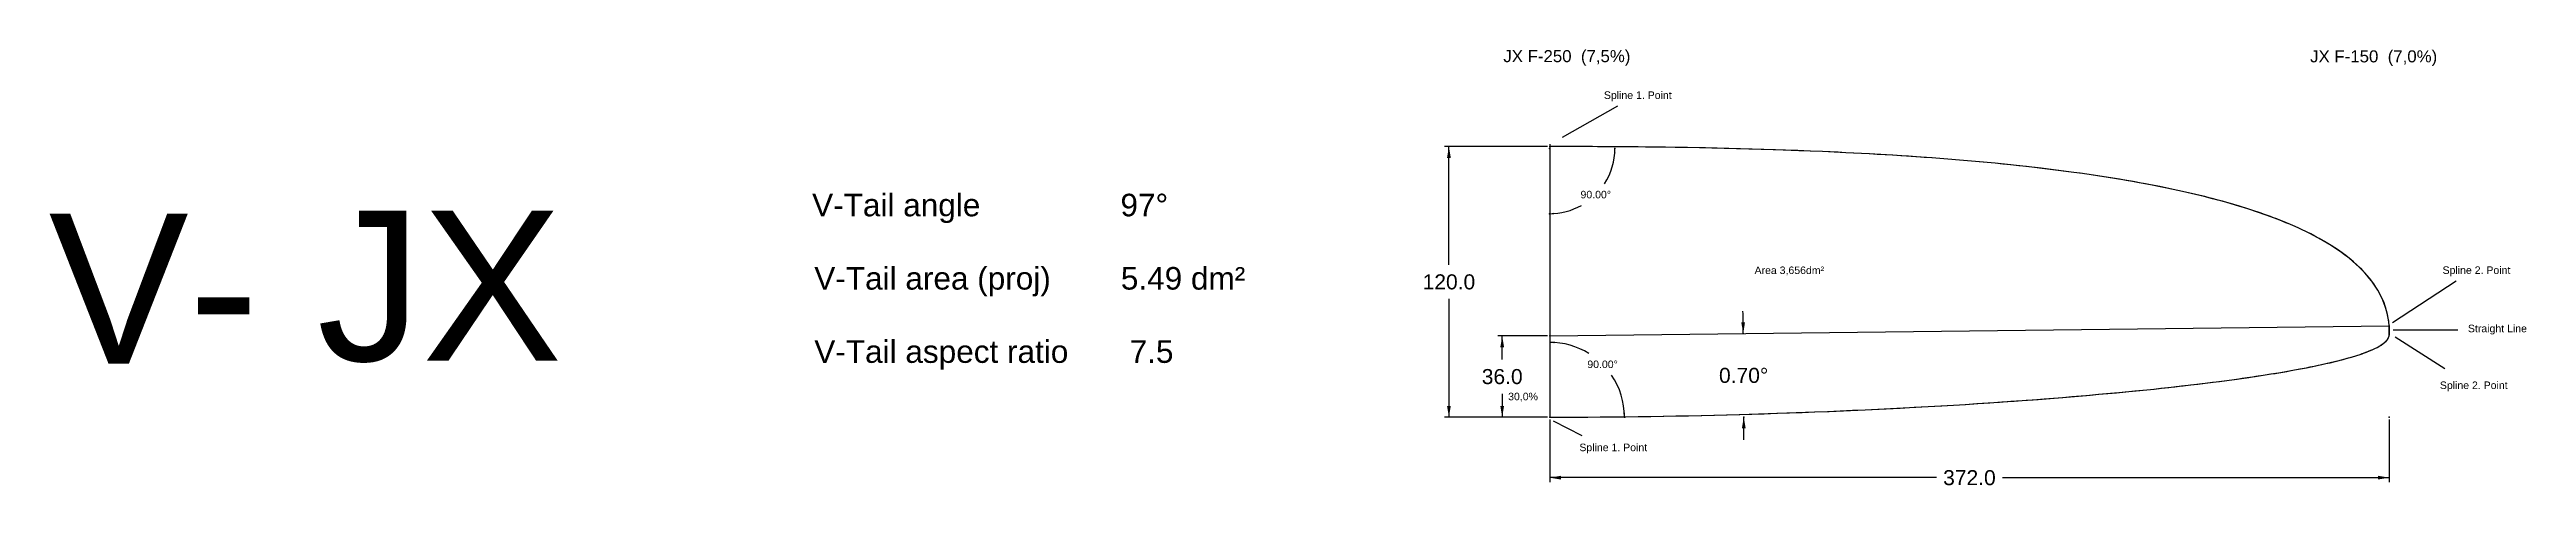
# Model space of a CAD drawing. Extents: x -2946 to 433, y -393 to -199.
# Drawn here: x -665 to 433, y -393 to -199 of the extents above; entities that cross this region are included whole.
import ezdxf
from ezdxf.enums import TextEntityAlignment as Align

# ---------------------------------------------------------------- set-up
doc = ezdxf.new("R2010")
doc.units = 0
for name, color, linetype in [('Airfoils', 8, 'Continuous'), ('Comments', 214, 'Continuous'), ('Dimensions', 7, 'Continuous'), ('Region', 7, 'Continuous'), ('Title_Text', 7, 'Continuous')]:
    doc.layers.add(name, color=color, linetype=linetype)
doc.styles.add('Head1', font='Arial', dxfattribs={"height": 8})
doc.styles.get("Standard").update_dxf_attribs({"font": 'Arial', "height": 5})
doc.dimstyles.new('Jo_Gross', dxfattribs={"dimtxt": 10, "dimasz": 5, "dimexe": 2, "dimexo": 1, "dimgap": 2, "dimtad": 0, "dimtoh": 1, "dimdec": 1, "dimzin": 0, "dimsah": 1, "dimcen": 2, "dimazin": 3, "dimtfac": 1, "dimtdec": 4, "dimtofl": 0, "dimtmove": 0, "dimatfit": 3, "dimtolj": 1})
doc.dimstyles.get("Standard").update_dxf_attribs({"dimtxt": 5, "dimasz": 2, "dimexe": 2, "dimexo": 1, "dimgap": 2, "dimtad": 0, "dimtoh": 1, "dimdec": 4, "dimzin": 0, "dimsah": 1, "dimcen": 2, "dimazin": 3, "dimtfac": 1, "dimtdec": 4, "dimtofl": 0, "dimtmove": 0, "dimatfit": 3, "dimtolj": 1})

msp = doc.modelspace()

# ---------------------------------------------------------------- texts
at = {"layer": 'Airfoils', "linetype": 'Continuous', "style": 'Head1'}
for s, p in [('JX F-250  (7,5%)', (-20.527928, -204.379209)), ('JX F-150  (7,0%)', (336.972594, -204.474932))]:
    msp.add_text(s, height=5.333333, dxfattribs=at).set_placement(p)
at = {"layer": 'Comments', "linetype": 'Continuous'}
for s, p in [('Spline 1. Point', (24.030346, -220.684044)), ('Area 3,656dm²', (90.79064, -298.346543)), ('Spline 2. Point', (395.657391, -298.29528)), ('Straight Line', (406.892139, -324.167971)), ('Spline 2. Point', (394.460683, -349.341875)), ('Spline 1. Point', (13.15701, -376.916593))]:
    msp.add_text(s, height=3.333333, dxfattribs=at).set_placement(p)
at = {"layer": 'Dimensions', "linetype": 'Continuous'}
msp.add_text('30,0%', height=3.333333, dxfattribs=at).set_placement((-18.398461, -354.330761))
at = {"layer": 'Title_Text', "linetype": 'Continuous'}
for s, height, p in [('V-Tail angle                97°', 10, (-326.819615, -272.749239)), ('JX', 66.666667, (-546.23503, -336.842466)), ('V-Tail area (proj)        5.49 dm²', 10, (-325.854817, -305.249239)), ('V-Tail aspect ratio       7.5', 10, (-325.854817, -337.749239))]:
    msp.add_text(s, height=height, dxfattribs=at).set_placement(p)
at = {"layer": 'Title_Text', "color": 253, "linetype": 'Continuous'}
msp.add_text('V-', height=66.666667, dxfattribs=at).set_placement((-665.145844, -338.169901))

# ---------------------------------------------------------------- blocks, each defined once
blk = doc.blocks.new('*B1')
at = {"layer": 'Dimensions', "linetype": 'Continuous'}
blk.add_text('120.0', height=6.666667, dxfattribs=at).set_placement((-44.651598, -301.818885), align=Align.MIDDLE)
blk = doc.blocks.new('_CLOSEDFILLED')
blk.add_solid([(-1, 0.166667), (-1, -0.166667), (0, 0)])
blk = doc.blocks.new('*B', base_point=(-44.651598, -301.978885))
at = {"layer": 'Dimensions', "linetype": 'Continuous'}
for p, q in [((-1, -241.818885), (-46.651596, -241.818885)), ((-1, -361.818885), (-46.651596, -361.818885))]:
    blk.add_line(p, q, dxfattribs=at)
at = {"layer": 'Dimensions', "color": 7, "linetype": 'Continuous'}
for p, q in [((-44.651598, -294.218885), (-44.651598, -241.818884)), ((-44.651598, -309.418885), (-44.651598, -361.818884))]:
    blk.add_line(p, q, dxfattribs=at)
at = {"layer": 'Dimensions', "linetype": 'Continuous'}
for p in [(0, -241.818885), (0, -361.818885)]:
    blk.add_point(p, dxfattribs=at)
at = {"layer": 'Dimensions', "linetype": 'Continuous', "xscale": 5, "yscale": 5}
for p, rotation in [((-44.651598, -241.818885), 90), ((-44.651598, -361.818885), -90)]:
    blk.add_blockref('_CLOSEDFILLED', p, dxfattribs=dict(at, rotation=rotation))
at = {"layer": 'Dimensions', "linetype": 'Continuous'}
blk.add_blockref('*B1', (0, 0), dxfattribs=at)
blk = doc.blocks.new('*B3')
at = {"layer": 'Dimensions', "linetype": 'Continuous'}
blk.add_text('372.0', height=6.666667, dxfattribs=at).set_placement((186, -388.655057), align=Align.MIDDLE)
blk = doc.blocks.new('*B2', base_point=(186, -388.815057))
at = {"layer": 'Dimensions', "linetype": 'Continuous'}
for p, q in [((0, -362.818885), (0, -390.655057)), ((372, -362.818885), (372, -390.655057))]:
    blk.add_line(p, q, dxfattribs=at)
at = {"layer": 'Dimensions', "color": 7, "linetype": 'Continuous'}
for p, q in [((171.4, -388.655057), (0.000006, -388.655057)), ((200.600001, -388.655057), (372.000006, -388.655057))]:
    blk.add_line(p, q, dxfattribs=at)
at = {"layer": 'Dimensions', "linetype": 'Continuous'}
for p in [(0, -361.818885), (372, -361.818885)]:
    blk.add_point(p, dxfattribs=at)
at = {"layer": 'Dimensions', "linetype": 'Continuous', "xscale": 5, "yscale": 5, "rotation": 180}
blk.add_blockref('_CLOSEDFILLED', (0, -388.655057), dxfattribs=at)
at = {"layer": 'Dimensions', "linetype": 'Continuous'}
blk.add_blockref('*B3', (0, 0), dxfattribs=at)
at = {"layer": 'Dimensions', "linetype": 'Continuous', "xscale": 5, "yscale": 5}
blk.add_blockref('_CLOSEDFILLED', (372, -388.655057), dxfattribs=at)
blk = doc.blocks.new('*B5')
at = {"layer": 'Dimensions', "linetype": 'Continuous'}
blk.add_text('36.0', height=6.666667, dxfattribs=at).set_placement((-21.038271, -343.818885), align=Align.MIDDLE)
blk = doc.blocks.new('*B4', base_point=(-21.038271, -343.978885))
at = {"layer": 'Dimensions', "linetype": 'Continuous'}
for p, q in [((-1, -325.818885), (-23.038271, -325.818885)), ((-1, -361.818885), (-23.038271, -361.818885))]:
    blk.add_line(p, q, dxfattribs=at)
at = {"layer": 'Dimensions', "color": 7, "linetype": 'Continuous'}
for p, q in [((-21.038271, -336.218885), (-21.038271, -325.818886)), ((-21.038271, -351.418885), (-21.038271, -361.818886))]:
    blk.add_line(p, q, dxfattribs=at)
at = {"layer": 'Dimensions', "linetype": 'Continuous'}
for p in [(0, -325.818885), (0, -361.818885)]:
    blk.add_point(p, dxfattribs=at)
at = {"layer": 'Dimensions', "linetype": 'Continuous', "xscale": 5, "yscale": 5}
for p, rotation in [((-21.038271, -325.818885), 90), ((-21.038271, -361.818885), -90)]:
    blk.add_blockref('_CLOSEDFILLED', p, dxfattribs=dict(at, rotation=rotation))
at = {"layer": 'Dimensions', "linetype": 'Continuous'}
blk.add_blockref('*B5', (0, 0), dxfattribs=at)
blk = doc.blocks.new('*R', base_point=(186, -301.818854))
at = {"layer": 'Region', "color": 8, "linetype": 'Continuous'}
blk.add_lwpolyline([(372, -321.273822, 0.114811), (366.974381, -305.555654, 0.068342), (358.688892, -295.234527, 0.051717), (346.274801, -285.687094, 0.033768), (331.619137, -277.886899, 0.02897), (309.748403, -269.559675, 0.023596), (278.403799, -261.270082, 0.019683), (232.207201, -253.270278, 0.013948), (176.394094, -247.39488, 0.008977), (120.842285, -244.057515, 0.008708), (33.794543, -241.953516, 0.002079), (0, -241.818885), (0, -325.818885), (0, -361.818885, 0.014795), (178.959241, -356.470077, 0.010407), (264.614092, -349.670564, 0.012732), (316.17936, -343.219035, 0.016988), (343.952915, -338.086225, 0.025222), (359.0693, -333.989881, 0.037082), (366.611306, -330.897963, 0.05784), (370.13859, -328.575041, 0.106144), (371.734824, -326.517604, 0.100275), (372, -325.273822), (372, -321.273822)], format="xyb", dxfattribs=at)
blk = doc.blocks.new('*B9')
at = {"layer": 'Comments', "color": 214, "linetype": 'Continuous'}
blk.add_text('90.00°', height=3.333333, dxfattribs=at).set_placement((20.426744, -263.097407), align=Align.MIDDLE)
blk = doc.blocks.new('*B8', base_point=(20.426744, -263.177407))
at = {"layer": 'Comments', "color": 214, "linetype": 'Continuous'}
for start, end in [(-32.779932, 0), (-90.000003, -60.785644)]:
    blk.add_arc((-0.0576, -242.613063), 28.969236, start, end, dxfattribs=at)
for p in [(-0.0576, -242.613063), (28.911637, -242.613063), (-0.0576, -271.5823)]:
    blk.add_point(p, dxfattribs=at)
at = {"layer": 'Comments', "color": 214, "linetype": 'Continuous', "xscale": 2, "yscale": 2}
for p, rotation in [((28.911637, -242.613063), 88.022185), ((-0.0576, -271.5823), -178.022185)]:
    blk.add_blockref('_CLOSEDFILLED', p, dxfattribs=dict(at, rotation=rotation))
at = {"layer": 'Comments', "color": 214, "linetype": 'Continuous'}
blk.add_blockref('*B9', (0, 0), dxfattribs=at)
blk = doc.blocks.new('*B11')
at = {"layer": 'Comments', "color": 214, "linetype": 'Continuous'}
blk.add_text('90.00°', height=3.333333, dxfattribs=at).set_placement((23.437321, -338.381564), align=Align.MIDDLE)
blk = doc.blocks.new('*B10', base_point=(23.437321, -338.461564))
at = {"layer": 'Comments', "color": 214, "linetype": 'Continuous'}
blk.add_line((0, -240.818885, 58.421487), (0, -330.673507), dxfattribs=at)
for start, end in [(58.421487, 90.000003), (0, 34.21433)]:
    blk.add_arc((0, -361.818885), 33.145378, start, end, dxfattribs=at)
for p in [(0, -241.818885), (0, -361.818885), (33.145377, -361.818885)]:
    blk.add_point(p, dxfattribs=at)
at = {"layer": 'Comments', "color": 214, "linetype": 'Continuous', "xscale": 2, "yscale": 2}
for p, rotation in [((0, -328.673508), 178.271379), ((33.145377, -361.818885), -88.271379)]:
    blk.add_blockref('_CLOSEDFILLED', p, dxfattribs=dict(at, rotation=rotation))
at = {"layer": 'Comments', "color": 214, "linetype": 'Continuous'}
blk.add_blockref('*B11', (0, 0), dxfattribs=at)
blk = doc.blocks.new('*B7')
at = {"layer": 'Dimensions', "linetype": 'Continuous'}
blk.add_text('0.70°', height=6.666667, dxfattribs=at).set_placement((85.953624, -343.29449), align=Align.MIDDLE)
blk = doc.blocks.new('*B6', base_point=(85.953624, -343.45449))
at = {"layer": 'Dimensions', "color": 7, "linetype": 'Continuous'}
for start, end in [(0.7, 0.888939), (-0.188939, 0)]:
    blk.add_arc((-2946.49348, -361.818885), 3032.503662, start, end, dxfattribs=at)
at = {"layer": 'Dimensions', "linetype": 'Continuous'}
for p in [(85.783887, -324.770785), (-2946.49348, -361.818885), (86.010204, -361.818885)]:
    blk.add_point(p, dxfattribs=at)
at = {"layer": 'Dimensions', "linetype": 'Continuous', "xscale": 5, "yscale": 5}
for p, rotation in [((85.783887, -324.770785), -89.252765), ((86.010204, -361.818885), 89.952765)]:
    blk.add_blockref('_CLOSEDFILLED', p, dxfattribs=dict(at, rotation=rotation))
at = {"layer": 'Dimensions', "linetype": 'Continuous'}
blk.add_blockref('*B7', (0, 0), dxfattribs=at)

# ---------------------------------------------------------------- dimensions: what is measured, and where the dimension line sits
at = {"layer": 'Comments', "color": 214, "linetype": 'Continuous'}
for base, center, p1, p2, picture, middle in [((0, -328.673508), (0, -361.818885), (33.145377, -361.818885), (0, -241.818885), '*B10', (23.437321, -338.381564)), ((28.911637, -242.613063), (-0.0576, -242.613063), (-0.0576, -271.5823), (28.911637, -242.613063), '*B8', (20.426744, -263.097407))]:
    dim = msp.add_angular_dim_3p(base=base, center=center, p1=p1, p2=p2, dimstyle='Standard', dxfattribs=at)
    dim.commit()
    dim.dimension.update_dxf_attribs({"geometry": picture, "text_midpoint": middle})
at = {"layer": 'Dimensions', "linetype": 'Continuous'}
for base, p1, picture, middle in [((-44.651598, -361.818885), (0, -241.818885), '*B', (-44.651598, -301.818885)), ((-21.038271, -361.818885), (0, -325.818885), '*B4', (-21.038271, -343.818885))]:
    dim = msp.add_linear_dim(base=base, p1=p1, p2=(0, -361.818885), angle=90, dimstyle='Jo_Gross', dxfattribs=at)
    dim.commit()
    dim.dimension.update_dxf_attribs({"geometry": picture, "text_midpoint": middle})
dim = msp.add_angular_dim_3p(base=(85.783887, -324.770785), center=(-2946.49348, -361.818885), p1=(86.010204, -361.818885), p2=(85.783887, -324.770785), dimstyle='Standard', dxfattribs=at)
dim.commit()
dim.dimension.update_dxf_attribs({"geometry": '*B6', "text_midpoint": (85.953624, -343.29449)})
dim = msp.add_linear_dim(base=(372, -388.655057), p1=(0, -361.818885), p2=(372, -361.818885), dimstyle='Jo_Gross', dxfattribs=at)
dim.commit()
dim.dimension.update_dxf_attribs({"geometry": '*B2', "text_midpoint": (186, -388.655057)})

# ---------------------------------------------------------------- linework, layer by layer
at = {"linetype": 'Continuous'}
for p, q in [((0, -241.818885), (0, -361.818885)), ((372, -321.273822), (372, -325.273822))]:
    msp.add_line(p, q, dxfattribs=at)
at = {"color": 1, "linetype": 'Continuous'}
msp.add_line((0, -325.818885), (372, -321.273822), dxfattribs=at)
at = {"linetype": 'Continuous'}
for points in [[(372, -321.273822), (371.825827, -319.586408), (371.575203, -317.922835), (371.248925, -316.282935), (370.847787, -314.66654), (370.372587, -313.073484), (369.82412, -311.503598), (369.203181, -309.956715), (368.510567, -308.432666), (367.747073, -306.931284), (366.974381, -305.555654), (366.141753, -304.199336), (365.24983, -302.862196), (364.29925, -301.544097), (363.290654, -300.244907), (362.22468, -298.964489), (361.101969, -297.70271), (359.92316, -296.459434), (358.688892, -295.234527), (357.492222, -294.112105), (356.248684, -293.005334), (354.958793, -291.914107), (353.623063, -290.838316), (352.242007, -289.777851), (350.816138, -288.732604), (349.345972, -287.702468), (347.832022, -286.687335), (346.274801, -285.687094), (344.788709, -284.770449), (343.266075, -283.866495), (341.707312, -282.975147), (340.112832, -282.096317), (338.483048, -281.229919), (336.818374, -280.375865), (335.119222, -279.534068), (333.386006, -278.704442), (331.619137, -277.886899), (328.245821, -276.398605), (324.760244, -274.951225), (321.165058, -273.544202), (317.46292, -272.176975), (313.656484, -270.848986), (309.748403, -269.559675), (305.741333, -268.308483), (301.637928, -267.094851), (297.440841, -265.918219), (293.761145, -264.936186), (290.015908, -263.980711), (286.206815, -263.051438), (282.33555, -262.148014), (278.403799, -261.270082), (274.413246, -260.417287), (270.365575, -259.589276), (266.262472, -258.785692), (262.10562, -258.006182), (258.491667, -257.355252), (254.840332, -256.721614), (251.152686, -256.105041), (247.429797, -255.505309), (243.672735, -254.922192), (239.882569, -254.355464), (236.060368, -253.804902), (232.207201, -253.270278), (224.412247, -252.247947), (217.748543, -251.432918), (211.010932, -250.660272), (204.204552, -249.928924), (197.33454, -249.237794), (190.406034, -248.585798), (183.424173, -247.971854), (176.394094, -247.39488), (169.320935, -246.853792), (162.209835, -246.347508), (151.93147, -245.678526), (141.600583, -245.07601), (131.232433, -244.536746), (120.842285, -244.057515), (110.4454, -243.635104), (100.057039, -243.266295), (89.692467, -242.947873), (79.366943, -242.676623), (69.095732, -242.449328), (60.164972, -242.283974), (51.297704, -242.147657), (42.504153, -242.038223), (33.794543, -241.953516), (25.179098, -241.891384), (16.668043, -241.849671), (12.454857, -241.835798), (8.271602, -241.826223), (4.119557, -241.820675), (0, -241.818885)], [(0, -361.818885), (16.836278, -361.768925), (33.714104, -361.620887), (50.595701, -361.377533), (67.443294, -361.041624), (84.219107, -360.615924), (92.568291, -360.370265), (100.885364, -360.103194), (109.165604, -359.815057), (117.404289, -359.506197), (123.808802, -359.250706), (130.182817, -358.982942), (136.524085, -358.703071), (142.830352, -358.411257), (149.099368, -358.107664), (155.32888, -357.792459), (161.516637, -357.465804), (167.660388, -357.127866), (173.75788, -356.778807), (178.959241, -356.470077), (184.123346, -356.15336), (189.248767, -355.828762), (194.334076, -355.496387), (199.377843, -355.15634), (204.378639, -354.808724), (209.335035, -354.453645), (214.245602, -354.091206), (219.108911, -353.721514), (223.249472, -353.398092), (227.35317, -353.069457), (231.419097, -352.735674), (235.446347, -352.396809), (239.434012, -352.052929), (243.381186, -351.7041), (247.286961, -351.350388), (251.150431, -350.99186), (254.970688, -350.628582), (258.218507, -350.312646), (261.433167, -349.993292), (264.614092, -349.670564), (267.760707, -349.344504), (270.872437, -349.015152), (273.948705, -348.682552), (276.988936, -348.346746), (279.992555, -348.007775), (282.958985, -347.665682), (287.968982, -347.070536), (292.864499, -346.466505), (295.268413, -346.161224), (297.642612, -345.853802), (299.986729, -345.544266), (302.300399, -345.232642), (304.583256, -344.918956), (306.834936, -344.603236), (309.055074, -344.285509), (312.661811, -343.754928), (316.17936, -343.219035), (319.606059, -342.67795), (322.94025, -342.131796), (326.180271, -341.580692), (329.324464, -341.024762), (332.371169, -340.464126), (335.318725, -339.898905), (338.165473, -339.329221), (340.148377, -338.917072), (342.07773, -338.502725), (343.952915, -338.086225), (345.773316, -337.667618), (347.538316, -337.246947), (349.2473, -336.82426), (350.899651, -336.399599), (352.494753, -335.973011), (354.031989, -335.544541), (355.10079, -335.23544), (356.139151, -334.925407), (357.146842, -334.614459), (358.123634, -334.302611), (359.0693, -333.989881), (359.983609, -333.676285), (360.866334, -333.361841), (361.717244, -333.046565), (362.536113, -332.730473), (363.656639, -332.274696), (364.7098, -331.817319), (365.694916, -331.358391), (366.611306, -330.897963), (367.458292, -330.436082), (368.235193, -329.9728), (368.94133, -329.508166), (369.576022, -329.04223), (370.13859, -328.575041), (370.571139, -328.165262), (370.947492, -327.754596), (371.267195, -327.343075), (371.52979, -326.930733), (371.734824, -326.517604), (371.88184, -326.10372), (371.970384, -325.689115), (372, -325.273822)]]:
    msp.add_lwpolyline(points, dxfattribs=at)
at = {"layer": 'Comments', "linetype": 'Continuous'}
for p, q in [((30.022602, -223.967256), (5.555196, -237.828181)), ((401.649647, -301.578493), (373.398636, -320.058026)), ((402.399108, -323.189532), (373.807093, -323.189532)), ((396.64067, -340.371367), (374.624008, -326.321039)), ((14.450092, -370.173303), (1.749356, -363.622397))]:
    msp.add_line(p, q, dxfattribs=at)
for p in [(0, -241.818885), (372, -321.273822), (372, -325.273822), (0, -361.818885)]:
    msp.add_point(p, dxfattribs=at)

# ---------------------------------------------------------------- block references
at = {"layer": 'Region', "color": 8, "linetype": 'Continuous'}
msp.add_blockref('*R', (186, -301.818854), dxfattribs=at)

msp.set_redraw_order([(e.dxf.handle, doc.entitydb.next_handle()) for e in msp.query("TEXT MTEXT ATTDEF DIMENSION ARC_DIMENSION")])  # texts and dimensions are drawn at this point

doc.saveas('drawing.dxf')
